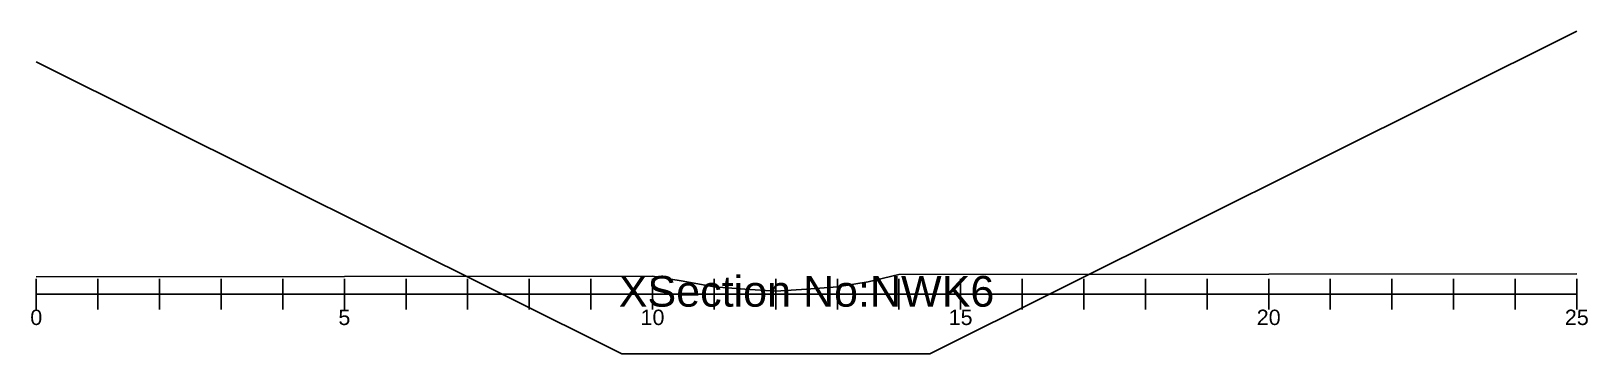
# Model space of a CAD drawing. Header units: inches. Extents: x 1000 to 1030, y 19 to 224.
# Drawn here: x 999.92 to 1025.18, y 139.03 to 144.28 of the extents above; entities that cross this region are included whole.
import ezdxf

# ---------------------------------------------------------------- set-up
doc = ezdxf.new("R2010")
doc.units = ezdxf.units.IN
doc.header["$MEASUREMENT"] = 0
doc.styles.get("Standard").update_dxf_attribs({"font": 'arial.ttf'})

msp = doc.modelspace()

# ---------------------------------------------------------------- texts
for s, insert, char_height, attachment_point in [('XSection No:NWK6', (1012.5, 140.045), 0.5, 5), ('0', (1000, 139.75), 0.25, 2), ('5', (1005, 139.75), 0.25, 2), ('10', (1010, 139.75), 0.25, 2), ('15', (1015, 139.75), 0.25, 2), ('20', (1020, 139.75), 0.25, 2), ('25', (1025, 139.75), 0.25, 2)]:
    msp.add_mtext(s, dxfattribs=dict(insert=insert, char_height=char_height, attachment_point=attachment_point))

# ---------------------------------------------------------------- linework, layer by layer
for points in [[(1000, 143.78), (1009.5, 139.03), (1012, 139.03), (1014.5, 139.03), (1025, 144.28)], [(1025, 140.333), (1020, 140.328), (1014, 140.323), (1013.5, 140.205), (1013, 140.122), (1012.5, 140.081), (1012, 140.053), (1011.5, 140.082), (1011, 140.123), (1010.5, 140.212), (1010, 140.292), (1005, 140.288), (1000, 140.283)], [(1000, 139.75), (1000, 140.25)], [(1001, 139.75), (1001, 140.25)], [(1002, 139.75), (1002, 140.25)], [(1003, 139.75), (1003, 140.25)], [(1004, 139.75), (1004, 140.25)], [(1005, 139.75), (1005, 140.25)], [(1006, 139.75), (1006, 140.25)], [(1007, 139.75), (1007, 140.25)], [(1008, 139.75), (1008, 140.25)], [(1009, 139.75), (1009, 140.25)], [(1010, 139.75), (1010, 140.25)], [(1011, 139.75), (1011, 140.25)], [(1012, 139.75), (1012, 140.25)], [(1013, 139.75), (1013, 140.25)], [(1014, 139.75), (1014, 140.25)], [(1015, 139.75), (1015, 140.25)], [(1016, 139.75), (1016, 140.25)], [(1017, 139.75), (1017, 140.25)], [(1018, 139.75), (1018, 140.25)], [(1019, 139.75), (1019, 140.25)], [(1020, 139.75), (1020, 140.25)], [(1021, 139.75), (1021, 140.25)], [(1022, 139.75), (1022, 140.25)], [(1023, 139.75), (1023, 140.25)], [(1024, 139.75), (1024, 140.25)], [(1025, 139.75), (1025, 140.25)], [(1000, 140), (1025, 140)]]:
    msp.add_lwpolyline(points)

msp.set_redraw_order([(e.dxf.handle, doc.entitydb.next_handle()) for e in msp.query("TEXT MTEXT ATTDEF DIMENSION ARC_DIMENSION")])  # texts and dimensions are drawn at this point

doc.saveas('drawing.dxf')
